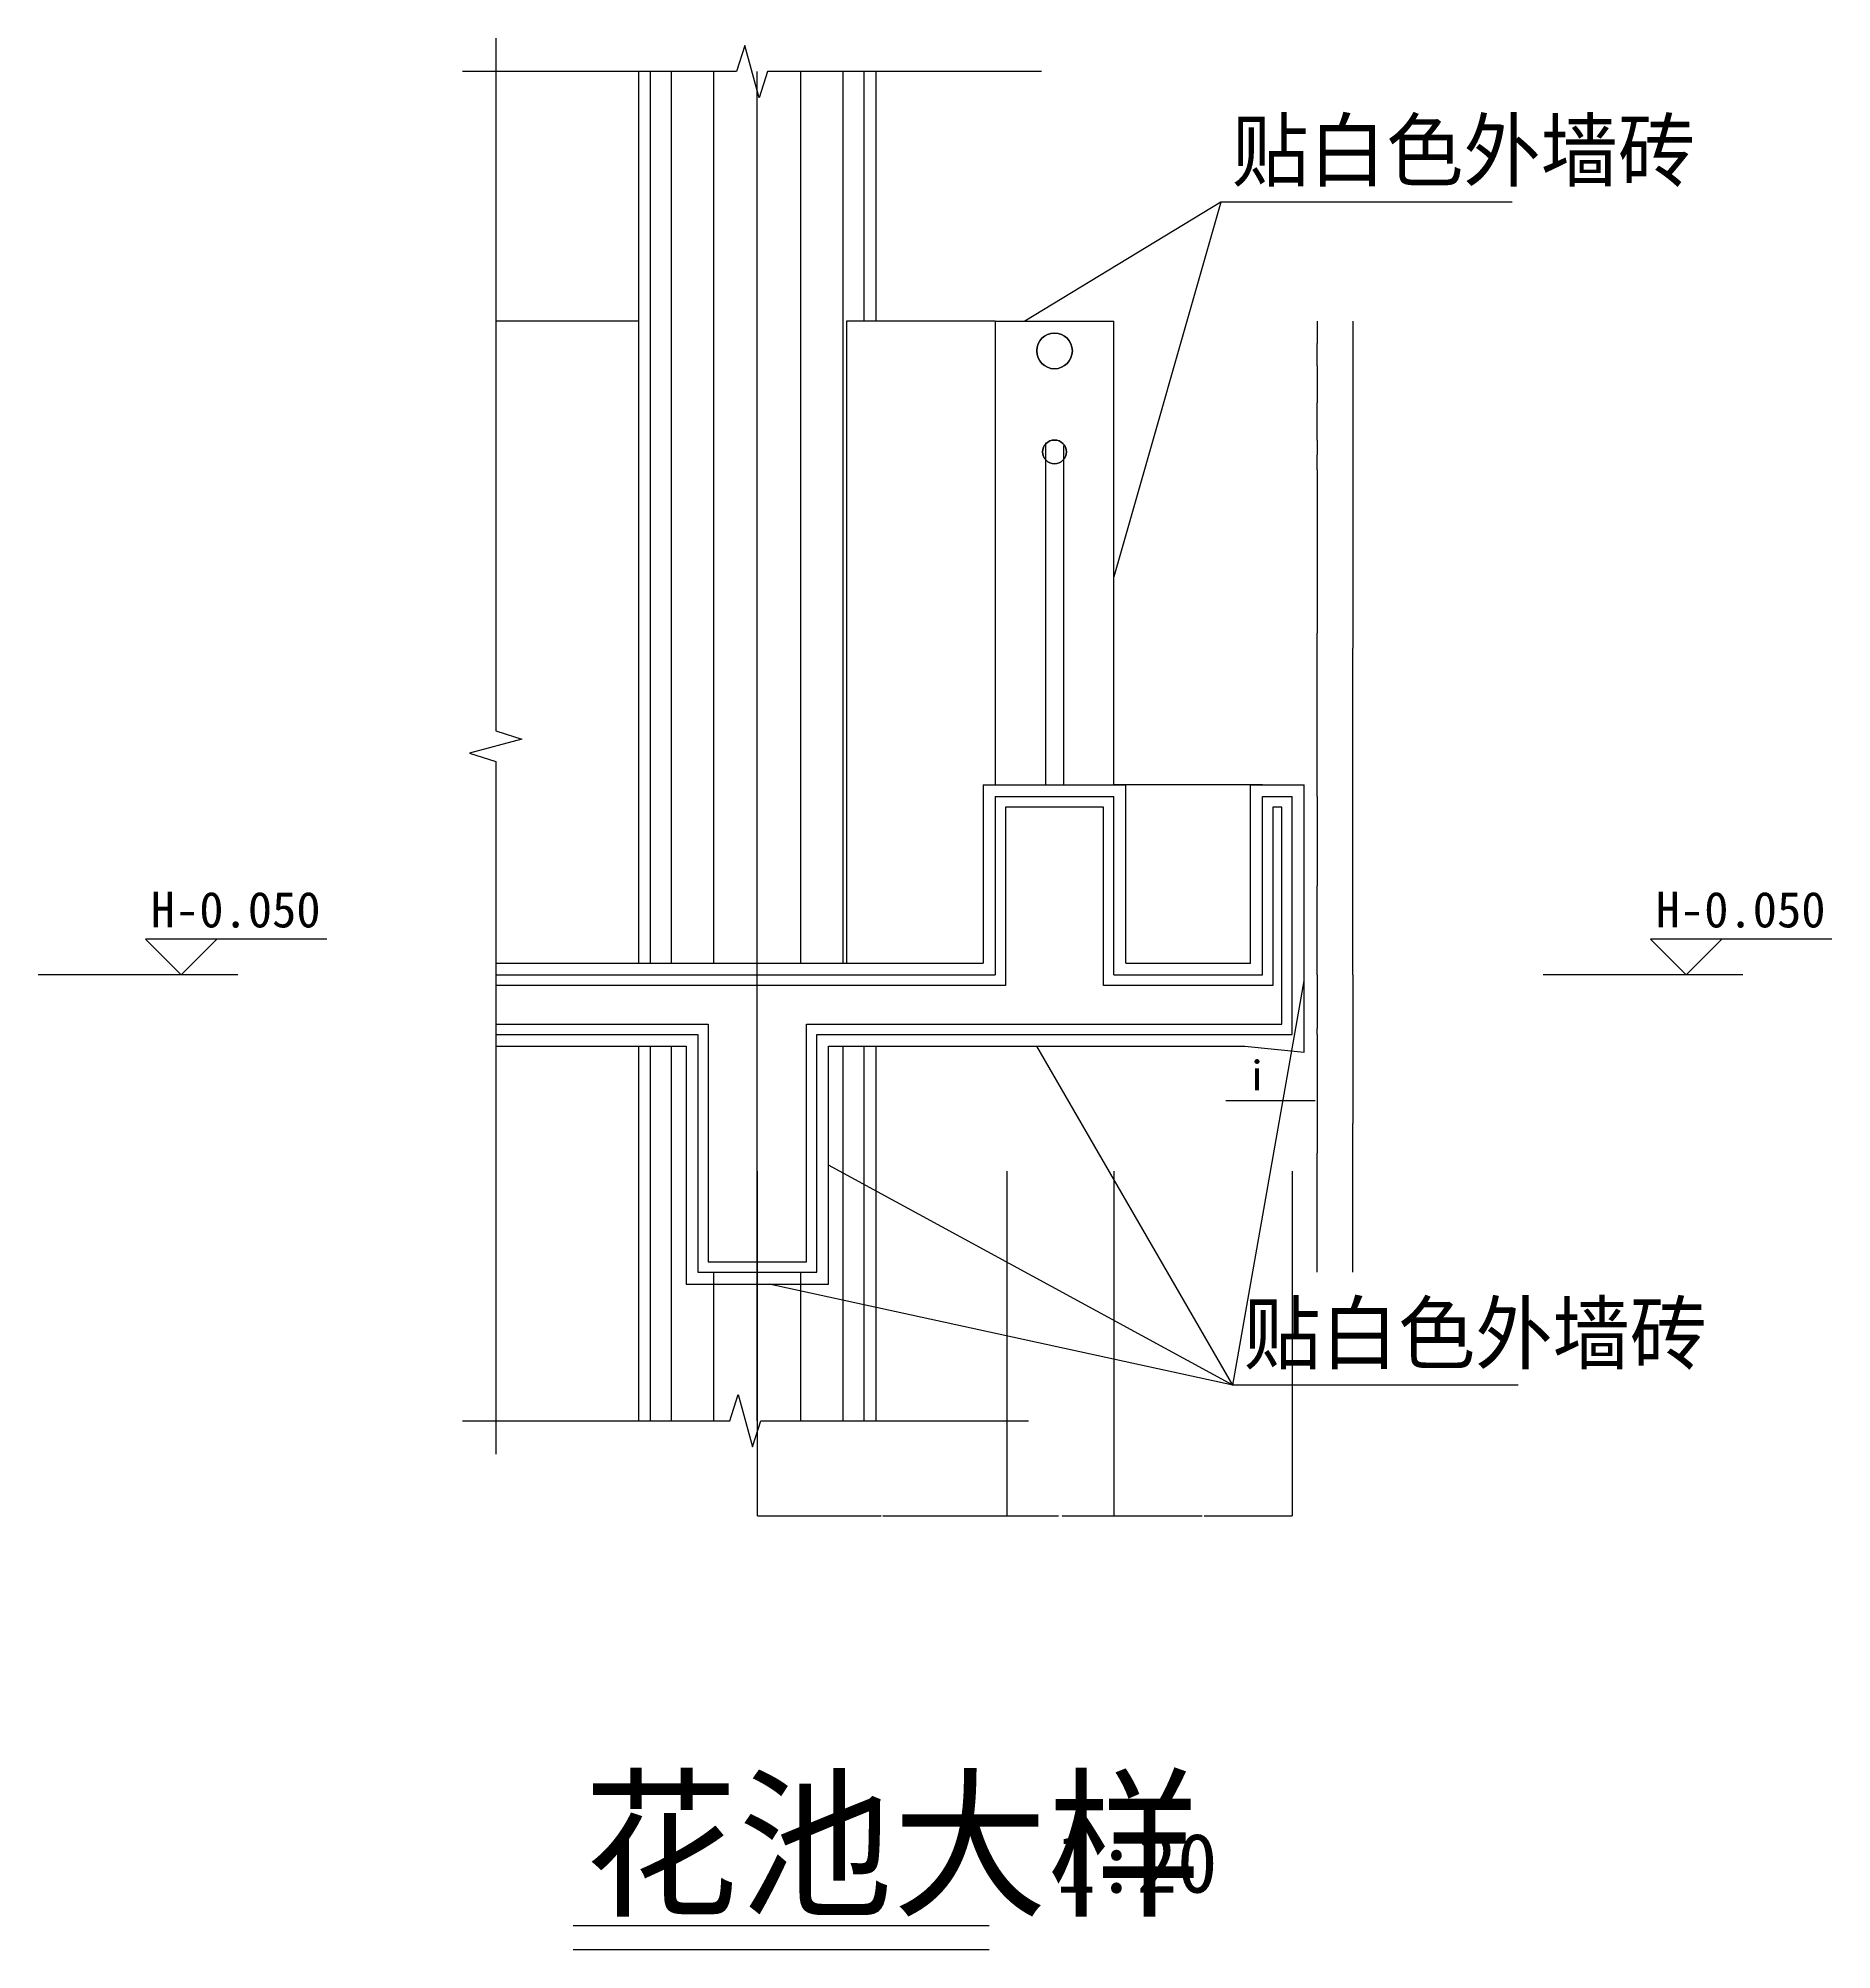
# Model space of a CAD drawing. Header units: metres. Extents: x 3468 to 10128, y -581 to 3010.
# Drawn here: x 7110 to 10128, y -500 to 2716 of the extents above; entities that cross this region are included whole.
import ezdxf

# ---------------------------------------------------------------- set-up
doc = ezdxf.new("R2010")
doc.units = ezdxf.units.M
for name, color, linetype in [('LM', 141, 'Continuous'), ('OTHER', 7, 'Continuous'), ('PUB_DIM', 3, 'Continuous'), ('PUB_TEXT', 7, 'Continuous'), ('PUB_WALL', 7, 'Continuous'), ('S_DOTE', 1, 'Continuous'), ('S_E_STAIR', 4, 'Continuous'), ('S_FLOOR', 2, 'Continuous')]:
    doc.layers.add(name, color=color, linetype=linetype)
doc.dimstyles.get("Standard").update_dxf_attribs({"dimtxt": 2.5, "dimasz": 2.5, "dimexe": 1.25, "dimexo": 0.625, "dimtad": 1, "dimcen": 2.5, "dimazin": 3, "dimtfac": 1, "dimtmove": 0, "dimatfit": 3})

# ---------------------------------------------------------------- blocks, each defined once
blk = doc.blocks.new('*D32')
for p, q in [((9262, 1990), (9262, 1715)), ((9261.75, 1715), (9261.5, 1715)), ((9262, 1440), (9262, 1715)), ((9262, 1715), (9262, 1715)), ((9262.25, 1715), (9262.5, 1715))]:
    blk.add_line(p, q)
at = {"layer": 'Defpoints'}
for p in [(9262, 1990), (9262, 1715), (9262, 1440)]:
    blk.add_point(p, dxfattribs=at)
at = {"layer": 'PUB_DIM', "insert": (9262, 1716.125), "char_height": 1, "attachment_point": 5}
blk.add_mtext('0', dxfattribs=at)
blk = doc.blocks.new('*D33')
for p, q in [((9322, 2240), (9322, 1690)), ((9321.75, 1690), (9321.5, 1690)), ((9322, 1140), (9322, 1690)), ((9322, 1690), (9322, 1690)), ((9322.25, 1690), (9322.5, 1690))]:
    blk.add_line(p, q)
at = {"layer": 'Defpoints'}
for p in [(9322, 2240), (9322, 1690), (9322, 1140)]:
    blk.add_point(p, dxfattribs=at)
at = {"layer": 'PUB_DIM', "insert": (9322, 1691.125), "char_height": 1, "attachment_point": 5}
blk.add_mtext('0', dxfattribs=at)
blk = doc.blocks.new('*D34')
for p, q in [((9322, 1140), (9322, 890)), ((9321.75, 890), (9321.5, 890)), ((9322, 640), (9322, 890)), ((9322, 890), (9322, 890)), ((9322.25, 890), (9322.5, 890))]:
    blk.add_line(p, q)
at = {"layer": 'Defpoints'}
for p in [(9322, 1140), (9322, 890), (9322, 640)]:
    blk.add_point(p, dxfattribs=at)
at = {"layer": 'PUB_DIM', "insert": (9322, 891.125), "char_height": 1, "attachment_point": 5}
blk.add_mtext('0', dxfattribs=at)
blk = doc.blocks.new('*D35')
for p, q in [((9262, 1040), (9262, 840)), ((9261.75, 840), (9261.5, 840)), ((9262, 640), (9262, 840)), ((9262, 840), (9262, 840)), ((9262.25, 840), (9262.5, 840))]:
    blk.add_line(p, q)
at = {"layer": 'Defpoints'}
for p in [(9262, 1040), (9262, 840), (9262, 640)]:
    blk.add_point(p, dxfattribs=at)
at = {"layer": 'PUB_DIM', "insert": (9262, 841.125), "char_height": 1, "attachment_point": 5}
blk.add_mtext('0', dxfattribs=at)
blk = doc.blocks.new('*D36')
for p, q in [((9262, 1440), (9262, 1290)), ((9261.75, 1290), (9261.5, 1290)), ((9262, 1140), (9262, 1290)), ((9262, 1290), (9262, 1290)), ((9262.25, 1290), (9262.5, 1290))]:
    blk.add_line(p, q)
at = {"layer": 'Defpoints'}
for p in [(9262, 1440), (9262, 1290), (9262, 1140)]:
    blk.add_point(p, dxfattribs=at)
at = {"layer": 'PUB_DIM', "insert": (9262, 1291.125), "char_height": 1, "attachment_point": 5}
blk.add_mtext('0', dxfattribs=at)
blk = doc.blocks.new('*D37')
for p, q in [((9262, 2040), (9262, 2015)), ((9261.75, 2015), (9261.5, 2015)), ((9262, 1990), (9262, 2015)), ((9262, 2015), (9262, 2015)), ((9262.25, 2015), (9262.5, 2015))]:
    blk.add_line(p, q)
at = {"layer": 'Defpoints'}
for p in [(9262, 2040), (9262, 2015), (9262, 1990)]:
    blk.add_point(p, dxfattribs=at)
at = {"layer": 'PUB_DIM', "insert": (9262, 2016.125), "char_height": 1, "attachment_point": 5}
blk.add_mtext('0', dxfattribs=at)
blk = doc.blocks.new('*D38')
for p, q in [((9262, 2165), (9262, 2102.5)), ((9261.75, 2102.5), (9261.5, 2102.5)), ((9262, 2040), (9262, 2102.5)), ((9262, 2102.5), (9262, 2102.5)), ((9262.25, 2102.5), (9262.5, 2102.5))]:
    blk.add_line(p, q)
at = {"layer": 'Defpoints'}
for p in [(9262, 2165), (9262, 2102.5), (9262, 2040)]:
    blk.add_point(p, dxfattribs=at)
at = {"layer": 'PUB_DIM', "insert": (9262, 2103.625), "char_height": 1, "attachment_point": 5}
blk.add_mtext('0', dxfattribs=at)
blk = doc.blocks.new('*D39')
for p, q in [((9262, 2240), (9262, 2202.5)), ((9261.75, 2202.5), (9261.5, 2202.5)), ((9262, 2165), (9262, 2202.5)), ((9262, 2202.5), (9262, 2202.5)), ((9262.25, 2202.5), (9262.5, 2202.5))]:
    blk.add_line(p, q)
at = {"layer": 'Defpoints'}
for p in [(9262, 2240), (9262, 2202.5), (9262, 2165)]:
    blk.add_point(p, dxfattribs=at)
at = {"layer": 'PUB_DIM', "insert": (9262, 2203.625), "char_height": 1, "attachment_point": 5}
blk.add_mtext('0', dxfattribs=at)
blk = doc.blocks.new('*D40')
for p, q in [((9262, 1140), (9262, 1050)), ((9261.75, 1050), (9261.5, 1050)), ((9262, 1040), (9262, 1050)), ((9262, 1050), (9262, 1050)), ((9262.25, 1050), (9262.5, 1050))]:
    blk.add_line(p, q)
at = {"layer": 'Defpoints'}
for p in [(9262, 1140), (9262, 1050), (9262, 1040)]:
    blk.add_point(p, dxfattribs=at)
at = {"layer": 'PUB_DIM', "insert": (9262, 1051.125), "char_height": 1, "attachment_point": 5}
blk.add_mtext('0', dxfattribs=at)
blk = doc.blocks.new('*D41')
for p, q in [((8320, 810), (8320, 230)), ((8740, 810), (8740, 230)), ((8320.25, 230), (8528.5, 230)), ((8531.5, 230), (8739.75, 230))]:
    blk.add_line(p, q)
at = {"layer": 'Defpoints'}
for p in [(8320, 810), (8740, 810), (8320, 230)]:
    blk.add_point(p, dxfattribs=at)
at = {"layer": 'PUB_DIM', "insert": (8530, 230), "char_height": 1, "attachment_point": 5}
blk.add_mtext('420', dxfattribs=at)
blk = doc.blocks.new('*D42')
for p, q in [((8740, 810), (8740, 230)), ((8920.12, 810), (8920.12, 230)), ((8740.25, 230), (8827.06, 230)), ((8833.06, 230), (8919.87, 230))]:
    blk.add_line(p, q)
at = {"layer": 'Defpoints'}
for p in [(8740, 810), (8920.12, 810), (8740, 230)]:
    blk.add_point(p, dxfattribs=at)
at = {"layer": 'PUB_DIM', "insert": (8830.06, 230), "char_height": 1, "attachment_point": 5}
blk.add_mtext('180,12', dxfattribs=at)
blk = doc.blocks.new('*D43')
for p, q in [((8920.12, 810), (8920.12, 230)), ((9220.12, 810), (9220.12, 230)), ((8920.37, 230), (9068.62, 230)), ((9071.62, 230), (9219.87, 230))]:
    blk.add_line(p, q)
at = {"layer": 'Defpoints'}
for p in [(8920.12, 810), (9220.12, 810), (8920.12, 230)]:
    blk.add_point(p, dxfattribs=at)
at = {"layer": 'PUB_DIM', "insert": (9070.12, 230), "char_height": 1, "attachment_point": 5}
blk.add_mtext('300', dxfattribs=at)

msp = doc.modelspace()

# ---------------------------------------------------------------- linework, layer by layer
at = {"layer": 'LM'}
for p, q in [((9100, 2440), (8770.12, 2240)), ((9100, 2440), (8920.12, 1810)), ((9590, 2440), (9100, 2440)), ((8805.05, 2035.09), (8805.05, 1460)), ((8835.05, 2030.73), (8835.05, 1460)), ((8700.12, 1460), (8700.12, 1160)), ((8700.12, 1460), (8940.12, 1460)), ((8940.12, 1160), (8940.12, 1460)), ((9150.12, 1160), (9150.12, 1460)), ((9150.12, 1460), (9240.12, 1460)), ((9240.12, 1010), (9240.12, 1460)), ((7880.12, 1160), (8700.12, 1160)), ((8940.12, 1160), (9150.12, 1160)), ((9120, 450), (9240.12, 1130)), ((7880.12, 1020), (8200.12, 1020)), ((8200.12, 1020), (8200.12, 620)), ((8440.12, 1020), (9140.12, 1020)), ((8440.12, 620), (8440.12, 1020)), ((9120, 450), (8790.12, 1020)), ((9140.12, 1020), (9240.12, 1010)), ((9120, 450), (8440.12, 820)), ((8200.12, 620), (8440.12, 620)), ((9120, 450), (8340, 620)), ((9600, 450), (9120, 450)), ((8710, -500), (8010, -500))]:
    msp.add_line(p, q, dxfattribs=at)
msp.add_lwpolyline([(8710, -460), (8010, -460)], dxfattribs=at)
at = {"layer": 'OTHER'}
for p, q in [((7880.12, 2716), (7880.12, 1551)), ((8299.06, 2704), (8285.06, 2660)), ((8323.06, 2616), (8299.06, 2704)), ((8285.06, 2660), (7824.12, 2660)), ((8337.06, 2660), (8323.06, 2616)), ((8798, 2660), (8337.06, 2660)), ((7880.12, 1551), (7924.12, 1537)), ((7924.12, 1537), (7836.12, 1513)), ((7836.12, 1513), (7880.12, 1499)), ((7880.12, 1499), (7880.12, 334)), ((8274.12, 390), (8288.12, 434)), ((8288.12, 434), (8312.12, 346)), ((7824.12, 390), (8274.12, 390)), ((8312.12, 346), (8326.12, 390)), ((8326.12, 390), (8776.12, 390))]:
    msp.add_line(p, q, dxfattribs=at)
at = {"layer": 'PUB_DIM'}
for p, q in [((7535.81, 1200), (7290.77, 1200)), ((7290.77, 1200), (7350.77, 1140)), ((7350.77, 1140), (7410.77, 1200)), ((7595.81, 1200), (7475.81, 1200)), ((9822.77, 1200), (9882.77, 1140)), ((10067.81, 1200), (9822.77, 1200)), ((9882.77, 1140), (9942.77, 1200)), ((10127.81, 1200), (10007.81, 1200)), ((7445.99, 1140), (7110.26, 1140)), ((9977.99, 1140), (9642.26, 1140))]:
    msp.add_line(p, q, dxfattribs=at)
msp.add_lwpolyline([(9258.48, 928), (9108.48, 928)], dxfattribs=at)
at = {"layer": 'PUB_WALL'}
for points in [[(8790.12, 2190, 1), (8850.12, 2190, 1)], [(8800.12, 2020, 1), (8840.12, 2020, 1)]]:
    msp.add_lwpolyline(points, format="xyb", close=True, dxfattribs=at)
msp.add_lwpolyline([(7880.12, 1057.5), (8237.62, 1057.5), (8237.62, 657.5), (8402.62, 657.5), (8402.62, 1057.5), (9202.62, 1057.5), (9202.62, 1422.5), (9187.62, 1422.5), (9187.62, 1122.5), (8902.62, 1122.5), (8902.62, 1422.5), (8737.62, 1422.5), (8737.62, 1122.5), (7880.12, 1122.5)], dxfattribs=at)
at = {"layer": 'S_DOTE'}
msp.add_line((8320, 390), (8320, 2660), dxfattribs=at)
at = {"layer": 'S_E_STAIR'}
for p, q in [((8120.12, 2660), (8120.12, 1160)), ((8140.12, 1160), (8140.12, 2660)), ((8175.78, 1160), (8175.78, 2660)), ((8247.09, 1160), (8247.09, 2660)), ((8393.15, 1160), (8393.15, 2660)), ((8464.46, 1160), (8464.46, 2660)), ((8500.12, 2240), (8500.12, 2660)), ((8520.12, 2240), (8520.12, 2660)), ((8120.12, 2240), (7880.12, 2240)), ((8720.12, 2240), (8470.12, 2240)), ((8470.12, 2240), (8470.12, 1160)), ((8720.12, 2240), (8720.12, 1460)), ((8720.12, 2240), (8920.12, 2240)), ((8920.12, 1460), (8920.12, 2240)), ((9170.12, 1460.11), (8920.12, 1460.11)), ((8120.12, 1020), (8120.12, 390)), ((8140.12, 390), (8140.12, 1020)), ((8175.78, 390), (8175.78, 1020)), ((8464.46, 390), (8464.46, 1020)), ((8500.12, 390), (8500.12, 1020)), ((8520.12, 390), (8520.12, 1020)), ((8247.09, 390), (8247.09, 640)), ((8393.15, 390), (8393.15, 640))]:
    msp.add_line(p, q, dxfattribs=at)
at = {"layer": 'S_FLOOR'}
for p, q in [((8720.12, 1440), (8720.12, 1140)), ((8720.12, 1440), (8920.12, 1440)), ((8920.12, 1140), (8920.12, 1440)), ((9170.12, 1140), (9170.12, 1440)), ((9170.12, 1440), (9220.12, 1440)), ((9220.12, 1040), (9220.12, 1440)), ((7880.12, 1140), (8720.12, 1140)), ((8920.12, 1140), (9170.12, 1140)), ((7880.12, 1040), (8220.12, 1040)), ((8220.12, 1040), (8220.12, 640)), ((8420.12, 1040), (9220.12, 1040)), ((8420.12, 640), (8420.12, 1040)), ((8220.12, 640), (8420.12, 640))]:
    msp.add_line(p, q, dxfattribs=at)
for centre, radius in [((8820.12, 2190), 30), ((8820.12, 2020), 20)]:
    msp.add_circle(centre, radius, dxfattribs=at)

# ---------------------------------------------------------------- texts
at = {"layer": 'PUB_DIM'}
for p in [(7299.58, 1220), (9831.58, 1220)]:
    msp.add_text('H-0.050', height=60, dxfattribs=at).set_placement(p)
at = {"layer": 'PUB_TEXT'}
for s, height, p in [('贴白色外墙砖', 100, (9118.02, 2477.17)), ('i', 50, (9143.78, 945.69)), ('贴白色外墙砖', 100, (9138.02, 487.17)), ('花池大样', 200, (8028.02, -422.83)), ('1:20', 100, (8822.19, -403.95))]:
    msp.add_text(s, height=height, dxfattribs=at).set_placement(p)

# ---------------------------------------------------------------- dimensions: what is measured, and where the dimension line sits
at = {"layer": 'PUB_DIM'}
for base, p1, p2, picture, middle in [((9262, 2202.5), (9262, 2165), (9262, 2240), '*D39', (9262, 2203.625)), ((9322, 1690), (9322, 1140), (9322, 2240), '*D33', (9322, 1691.125)), ((9262, 2102.5), (9262, 2040), (9262, 2165), '*D38', (9262, 2103.625)), ((9262, 2015), (9262, 1990), (9262, 2040), '*D37', (9262, 2016.125)), ((9262, 1715), (9262, 1440), (9262, 1990), '*D32', (9262, 1716.125)), ((9262, 1290), (9262, 1140), (9262, 1440), '*D36', (9262, 1291.125)), ((9262, 1050), (9262, 1040), (9262, 1140), '*D40', (9262, 1051.125)), ((9322, 890), (9322, 640), (9322, 1140), '*D34', (9322, 891.125)), ((9262, 840), (9262, 640), (9262, 1040), '*D35', (9262, 841.125)), ((8320, 230), (8320, 810), (8740, 810), '*D41', (8530, 230)), ((8740, 230), (8740, 810), (8920.12, 810), '*D42', (8830.06, 230)), ((8920.12, 230), (8920.12, 810), (9220.12, 810), '*D43', (9070.12, 230))]:
    dim = msp.add_linear_dim(base=base, p1=p1, p2=p2, dimstyle='Standard', dxfattribs=at)
    dim.commit()
    dim.dimension.update_dxf_attribs({"geometry": picture, "text_midpoint": middle})

doc.saveas('drawing.dxf')
